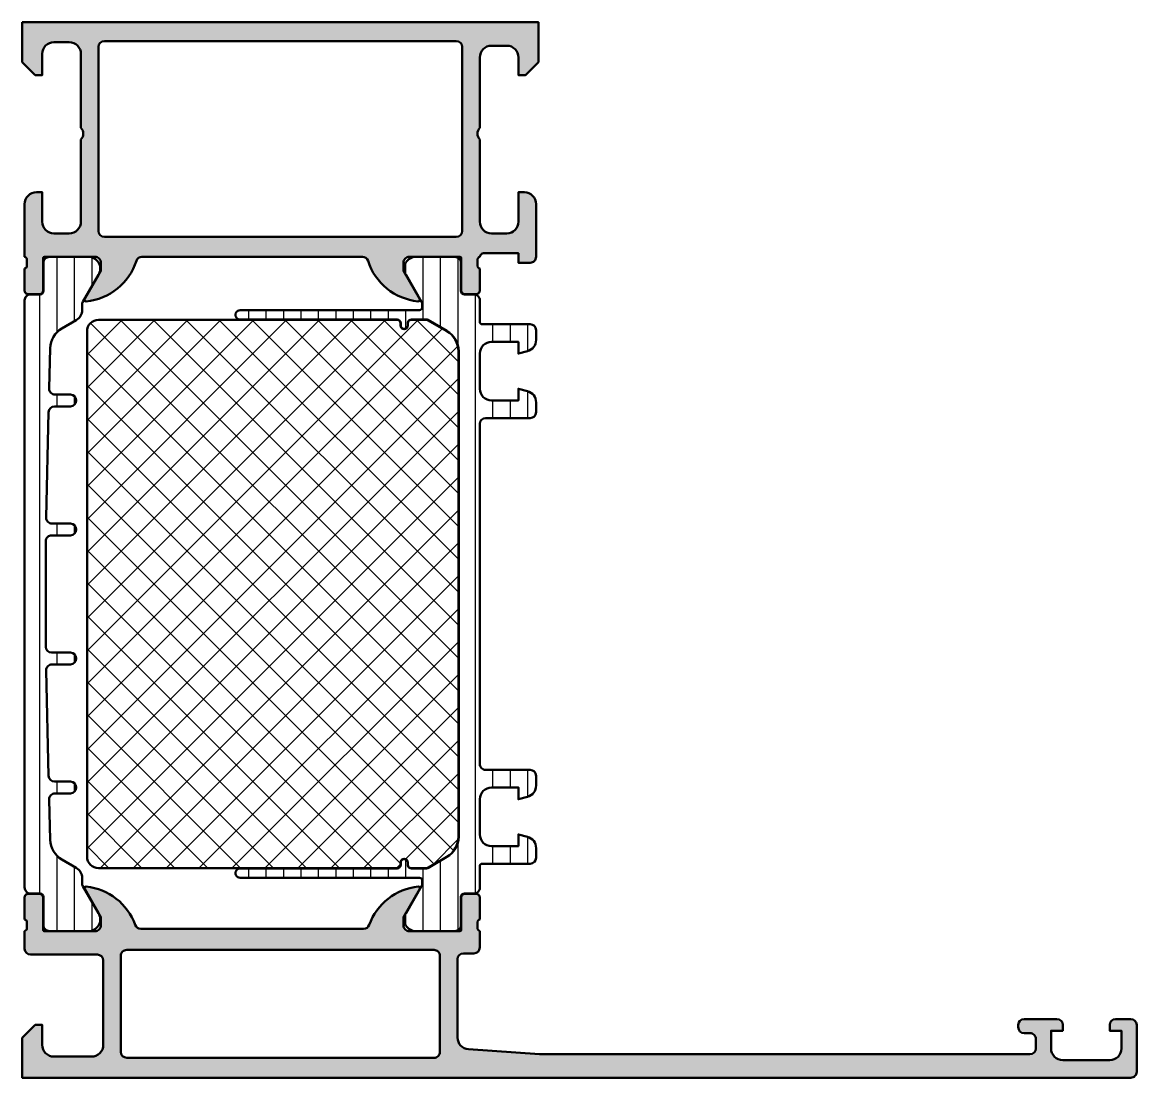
# Model space of a CAD drawing. Extents: x 0 to 95, y 0 to 90.
import ezdxf

# ---------------------------------------------------------------- set-up
doc = ezdxf.new("R2010")
doc.units = 0
for name, color, linetype, lineweight in [('0S-Alu contour', 7, 'Continuous', 50), ('0S-Alu hatch', 252, 'Continuous', 25), ('0S-Plastic contour', 254, 'Continuous', 50), ('0S-Plastic hatch', 253, 'Continuous', 25), ('0S-PT contour', 91, 'Continuous', 50), ('0S-PT hatch', 103, 'Continuous', 25)]:
    doc.layers.add(name, color=color, linetype=linetype, lineweight=lineweight)
pattern_1 = [(90, (0, 0), (-1.4859, 0), [])]

# ---------------------------------------------------------------- blocks, each defined once
blk = doc.blocks.new('462300__00CC2BA0_A1C3_4DC8_8F9C_E4773264333F_')
at = {"layer": '0S-Alu hatch'}
h = blk.add_hatch(color=256, dxfattribs=at)
edge = h.paths.add_edge_path()
edge.add_line((44.1, 2), (38.02875295001211, 2.433660503570567))
edge.add_ellipse((38.1, 3.431119203401297), major_axis=(-0.9999999999999943, 0), ratio=1, start_angle=0, end_angle=85.91438322002602, ccw=False)
edge.add_line((37.10000000000001, 3.431119203401291), (37.10000000000001, 10.1))
edge.add_ellipse((37.60000000000001, 10.1), major_axis=(-0.5, 0), ratio=1, start_angle=270.0000000000008, end_angle=360, ccw=False)
edge.add_line((37.6, 10.6), (38.5, 10.6))
edge.add_arc((38.5, 11.10000000000001), 0.5000000000000089, 270.0000000000008, 360)
edge.add_line((39, 11.10000000000001), (39, 12.49999999999996))
edge.add_ellipse((39.07883644654303, 12.76752059199306), major_axis=(-0.278895056327412, 0), ratio=1, start_angle=-1.1645893741024906, end_angle=73.58012358050797, ccw=False)
edge.add_line((38.79999900000001, 12.77318899999145), (38.799999, 13.22678299999148))
edge.add_ellipse((39.07886709564316, 13.23244365946854), major_axis=(-0.2789255417371433, 0), ratio=1, start_angle=-73.57540544464467, end_angle=1.1628700728853119, ccw=False)
edge.add_line((39, 13.49998699999147), (39.00000000000001, 15.37999799999996))
edge.add_arc((38.69999999999999, 15.37999799999996), 0.3000000000000185, 0, 90.00000000000136)
edge.add_line((38.69999999999998, 15.67999799999997), (37.72002568095721, 15.67999799999998))
edge.add_arc((37.72002568095721, 15.37999799999998), 0.2999999999999989, 90, 180)
edge.add_line((37.42002568095721, 15.37999799999998), (37.42002568095721, 12.61999999999998))
edge.add_ellipse((37.30002568095723, 12.61999999999999), major_axis=(-0.1199999999999832, 0), ratio=1, start_angle=90.00000000000341, end_angle=180, ccw=False)
edge.add_line((37.30002568095724, 12.50000000000001), (32.99999999999999, 12.49999999999999))
edge.add_ellipse((32.99999999999997, 12.99999999999996), major_axis=(-0.4999999999999698, 0), ratio=1, start_angle=0, end_angle=90.00000000000159, ccw=False)
edge.add_line((32.5, 12.99999999999994), (32.50000000000006, 13.70000000000004))
edge.add_line((32.50000000000006, 13.70000000000004), (33.88149545762223, 16.09282032302732))
edge.add_arc((33.76188021535142, 16.16188021535149), 0.1381197846484337, 330.0000000000261, 456.0127701438505)
edge.add_arc((34.27116275502875, 11.32674727786229), 4.999999999998563, 96.01277014383942, 160.0870903140121)
edge.add_ellipse((29.10000000000005, 13.20000000000115), major_axis=(-0.5000000000011297, 0), ratio=1, start_angle=89.99999999999102, end_angle=160.087090314004, ccw=False)
edge.add_line((29.09999999999996, 12.70000000000002), (10.10000000000017, 12.70000000000003))
edge.add_ellipse((10.1000000000004, 13.20000000000049), major_axis=(-0.500000000000453, 0), ratio=1, start_angle=19.91290968596371, end_angle=89.99999999997328, ccw=False)
edge.add_arc((4.928837244971571, 11.32674727786146), 4.999999999999424, 19.91290968599249, 83.98722985616364)
edge.add_arc((5.438119784648682, 16.16188021535139), 0.1381197846485769, 83.98722985613733, 209.9999999999617)
edge.add_line((5.318504542377732, 16.09282032302718), (6.700000000000025, 13.70000000000005))
edge.add_line((6.700000000000025, 13.70000000000005), (6.70000000000008, 12.99999999999994))
edge.add_ellipse((6.200000000000107, 12.99999999999996), major_axis=(-0.4999999999999725, 0), ratio=1, start_angle=89.99999999999773, end_angle=180, ccw=False)
edge.add_line((6.200000000000087, 12.49999999999999), (1.899974319042766, 12.5))
edge.add_ellipse((1.899974319042766, 12.61999999999998), major_axis=(-0.1199999999999797, 0), ratio=1, start_angle=0, end_angle=90.00000000000023, ccw=False)
edge.add_line((1.779974319042787, 12.61999999999998), (1.779974319042786, 15.37999799999998))
edge.add_arc((1.479974319042787, 15.37999799999998), 0.2999999999999985, 0, 90.00000000000026)
edge.add_line((1.479974319042786, 15.67999799999998), (0.5000000000000043, 15.67999799999998))
edge.add_arc((0.5000000000000026, 15.37999799999998), 0.3000000000000025, 89.99999999999967, 180)
edge.add_line((0.2, 15.37999799999998), (0.1999999999999993, 13.49998699999147))
edge.add_ellipse((0.121132904356827, 13.23244365946852), major_axis=(-0.2789255417371538, 0), ratio=1, start_angle=178.8371299271133, end_angle=253.57540544464462, ccw=False)
edge.add_line((0.4000009999999994, 13.22678299999146), (0.4000009999999996, 12.77318899999146))
edge.add_ellipse((0.1211635534569126, 12.76752059199309), major_axis=(-0.278895056327474, 0), ratio=1, start_angle=106.419876419492, end_angle=181.1645893740976, ccw=False)
edge.add_line((0.199999999999966, 12.49999999999994), (0.200000000000017, 11))
edge.add_arc((0.700000000000016, 11), 0.4999999999999991, 180, 270)
edge.add_line((0.7000000000000158, 10.5), (6.400000000000002, 10.5))
edge.add_ellipse((6.400000000000001, 10), major_axis=(-0.5, 0), ratio=1, start_angle=180, end_angle=269.9999999999999, ccw=False)
edge.add_line((6.900000000000002, 9.999999999999996), (6.899999999999971, 2.800000000000011))
edge.add_ellipse((5.899999999999971, 2.800000000000013), major_axis=(-1, 0), ratio=1, start_angle=90, end_angle=180, ccw=False)
edge.add_line((5.899999999999971, 1.800000000000011), (2.699999999999988, 1.800000000000011))
edge.add_ellipse((2.699999999999989, 2.800000000000011), major_axis=(-0.9999999999999998, 0), ratio=1, start_angle=0, end_angle=89.99999999999989, ccw=False)
edge.add_line((1.699999999999988, 2.800000000000011), (1.699999999999988, 4.5))
edge.add_line((1.699999999999988, 4.5), (1.099999999999995, 4.5))
edge.add_line((1.099999999999995, 4.5), (0, 3.400000000000005))
edge.add_line((0, 3.400000000000005), (0, 0))
edge.add_line((0, 0), (94.50000000000001, 0))
edge.add_arc((94.50000000000001, 0.4999999999999823), 0.4999999999999823, 269.9999999999984, 360)
edge.add_line((95, 0.4999999999999857), (94.99999999999999, 4.499999999999998))
edge.add_arc((94.49999999999999, 4.500000000000002), 0.5, 0, 90)
edge.add_line((94.49999999999999, 5.000000000000002), (93.19999999999997, 4.999999999999999))
edge.add_arc((93.19999999999997, 4.500000000000023), 0.4999999999999761, 90.0000000000016, 180)
edge.add_line((92.70000000000002, 4.500000000000007), (92.69999999999999, 3.999999999999999))
edge.add_line((92.69999999999999, 3.999999999999999), (93.69999999999997, 3.999999999999998))
edge.add_line((93.69999999999997, 3.999999999999998), (93.7, 2.499999999999973))
edge.add_ellipse((92.70000000000002, 2.499999999999999), major_axis=(-1, 0), ratio=1, start_angle=89.9999999999975, end_angle=180, ccw=False)
edge.add_line((92.69999999999996, 1.500000000000004), (88.69999999999999, 1.499999999999999))
edge.add_ellipse((88.7, 2.500000000000011), major_axis=(-1.000000000000012, 0), ratio=1, start_angle=0, end_angle=89.9999999999992, ccw=False)
edge.add_line((87.69999999999999, 2.500000000000002), (87.69999999999997, 3.999999999999999))
edge.add_line((87.69999999999997, 3.999999999999999), (88.69999999999999, 3.999999999999999))
edge.add_line((88.69999999999999, 3.999999999999999), (88.69999999999999, 4.500000000000006))
edge.add_arc((88.2, 4.500000000000011), 0.4999999999999858, 0, 89.99999999999837)
edge.add_line((88.20000000000002, 4.999999999999997), (85.39999999999999, 5))
edge.add_arc((85.40000000000002, 4.499999999999998), 0.5000000000000018, 90.00000000000325, 180)
edge.add_line((84.9, 4.499999999999987), (84.9, 4.30000000000001))
edge.add_arc((85.39999999999999, 4.300000000000003), 0.5, 180, 269.9999999999984)
edge.add_line((85.39999999999996, 3.800000000000003), (85.89999999999999, 3.799999999999998))
edge.add_ellipse((85.9, 3.299999999999978), major_axis=(-0.5000000000000205, 0), ratio=1, start_angle=180, end_angle=270.00000000000165, ccw=False)
edge.add_line((86.40000000000002, 3.299999999999986), (86.39999999999998, 2.499999999999996))
edge.add_ellipse((85.89999999999999, 2.49999999999999), major_axis=(-0.5, 0), ratio=1, start_angle=90, end_angle=180, ccw=False)
edge.add_line((85.89999999999999, 1.999999999999993), (44.1, 2))
edge = h.paths.add_edge_path()
edge.add_line((8.90000000000001, 10.9), (35.10000000000001, 10.89999999999995))
edge.add_ellipse((35.10000000000003, 10.39999999999997), major_axis=(-0.4999999999999787, 0), ratio=1, start_angle=180, end_angle=270.00000000000244, ccw=False)
edge.add_line((35.60000000000001, 10.4), (35.60000000000002, 2.200000000000006))
edge.add_ellipse((35.10000000000001, 2.200000000000006), major_axis=(-0.5000000000000067, 0), ratio=1, start_angle=89.9999999999992, end_angle=180, ccw=False)
edge.add_line((35.1, 1.699999999999999), (8.900000000000006, 1.699999999999998))
edge.add_ellipse((8.900000000000006, 2.199999999999998), major_axis=(-0.5, 0), ratio=1, start_angle=0, end_angle=89.99999999999977, ccw=False)
edge.add_line((8.400000000000006, 2.199999999999999), (8.400000000000002, 10.4))
edge.add_ellipse((8.900000000000006, 10.4), major_axis=(-0.5000000000000036, 0), ratio=1, start_angle=269.9999999999996, end_angle=360, ccw=False)
at = {"layer": '0S-Alu contour', "color": 7}
for points in [[(0.2, 15.37999799999998), (0.1999999999999993, 13.49998699999147)], [(1.479974319042786, 15.67999799999998), (0.5000000000000043, 15.67999799999998)], [(1.779974319042787, 12.61999999999998), (1.779974319042786, 15.37999799999998)], [(5.318504542377732, 16.09282032302718), (6.700000000000025, 13.70000000000005), (6.70000000000008, 12.99999999999994)], [(32.5, 12.99999999999994), (32.50000000000006, 13.70000000000004), (33.88149545762223, 16.09282032302732)], [(37.42002568095721, 15.37999799999998), (37.42002568095721, 12.61999999999998)], [(38.69999999999998, 15.67999799999997), (37.72002568095721, 15.67999799999998)], [(39, 13.49998699999147), (39.00000000000001, 15.37999799999996)], [(0.199999999999966, 12.49999999999994), (0.200000000000017, 11)], [(0.4000009999999994, 13.22678299999146), (0.4000009999999996, 12.77318899999146)], [(6.200000000000087, 12.49999999999999), (1.899974319042766, 12.5)], [(29.09999999999996, 12.70000000000002), (10.10000000000017, 12.70000000000003)], [(37.30002568095724, 12.50000000000001), (32.99999999999999, 12.49999999999999)], [(38.79999900000001, 12.77318899999145), (38.799999, 13.22678299999148)], [(39, 11.10000000000001), (39, 12.49999999999996)], [(0.7000000000000158, 10.5), (6.400000000000002, 10.5)], [(8.90000000000001, 10.9), (35.10000000000001, 10.89999999999995)], [(37.6, 10.6), (38.5, 10.6)], [(6.900000000000002, 9.999999999999996), (6.899999999999971, 2.800000000000011)], [(8.400000000000006, 2.199999999999999), (8.400000000000002, 10.4)], [(35.60000000000001, 10.4), (35.60000000000002, 2.200000000000005)], [(37.10000000000001, 3.431119203401291), (37.10000000000001, 10.1)], [(88.20000000000002, 4.999999999999997), (85.39999999999999, 5)], [(94.49999999999999, 5.000000000000002), (93.19999999999997, 4.999999999999999)], [(1.699999999999988, 2.800000000000011), (1.699999999999988, 4.5), (1.099999999999995, 4.5), (0, 3.400000000000005), (0, 0), (94.50000000000001, 0)], [(84.9, 4.499999999999987), (84.9, 4.30000000000001)], [(87.69999999999999, 2.500000000000002), (87.69999999999997, 3.999999999999999), (88.69999999999999, 3.999999999999999), (88.69999999999999, 4.500000000000006)], [(92.70000000000002, 4.500000000000007), (92.69999999999999, 3.999999999999999), (93.69999999999997, 3.999999999999998), (93.7, 2.499999999999973)], [(95, 0.4999999999999857), (94.99999999999999, 4.499999999999998)], [(85.39999999999996, 3.800000000000003), (85.89999999999999, 3.799999999999998)], [(86.40000000000002, 3.299999999999986), (86.39999999999998, 2.499999999999996)], [(44.1, 2), (38.02875295001211, 2.433660503570567)], [(85.89999999999999, 1.999999999999993), (44.1, 2)], [(5.899999999999971, 1.800000000000011), (2.699999999999988, 1.800000000000011)], [(35.1, 1.699999999999999), (8.900000000000002, 1.699999999999998)], [(92.69999999999996, 1.500000000000004), (88.69999999999999, 1.499999999999999)]]:
    blk.add_lwpolyline(points, dxfattribs=at)
for centre, radius, start, end in [((5.438119784648682, 16.16188021535139), 0.1381197846485769, 83.98722985613733, 209.9999999999617), ((4.928837244971571, 11.32674727786146), 4.999999999999424, 19.91290968599249, 83.98722985616364), ((34.27116275502875, 11.32674727786229), 4.999999999998563, 96.01277014383942, 160.0870903140121), ((33.76188021535142, 16.16188021535149), 0.1381197846484337, 330.0000000000261, 96.01277014385055), ((0.5000000000000026, 15.37999799999998), 0.3000000000000025, 89.99999999999967, 180), ((1.479974319042787, 15.37999799999998), 0.2999999999999985, 0, 90.00000000000026), ((37.72002568095721, 15.37999799999998), 0.2999999999999989, 90, 180), ((38.69999999999999, 15.37999799999996), 0.3000000000000185, 0, 90.00000000000136), ((0.700000000000016, 11), 0.4999999999999991, 180, 270), ((38.5, 11.10000000000001), 0.5000000000000089, 270.0000000000008, 0), ((85.40000000000002, 4.499999999999998), 0.5000000000000018, 90.00000000000325, 180), ((88.2, 4.500000000000011), 0.4999999999999858, 0, 89.99999999999837), ((93.19999999999997, 4.500000000000023), 0.4999999999999761, 90.0000000000016, 180), ((94.49999999999999, 4.500000000000002), 0.5, 0, 90), ((85.39999999999999, 4.300000000000003), 0.5, 180, 269.9999999999984), ((94.50000000000001, 0.4999999999999823), 0.4999999999999823, 269.9999999999984, 0)]:
    blk.add_arc(centre, radius, start, end, dxfattribs=at)
at = {"layer": '0S-Alu contour', "color": 7, "extrusion": (0, 0, -1)}
for centre, radius, start, end in [((-0.121132904356827, 13.23244365946852), 0.2789255417371538, 106.4245945553554, 181.1628700728868), ((-39.07886709564316, 13.23244365946854), 0.2789255417371433, 358.8371299271147, 73.57540544464473), ((-0.1211635534569126, 12.76752059199309), 0.278895056327474, 178.8354106259024, 253.580123580508), ((-1.899974319042766, 12.61999999999998), 0.1199999999999797, 269.9999999999998, 0), ((-6.200000000000107, 12.99999999999996), 0.4999999999999725, 180, 270.0000000000023), ((-10.1000000000004, 13.20000000000049), 0.500000000000453, 270.0000000000267, 340.0870903140363), ((-29.10000000000005, 13.20000000000115), 0.5000000000011297, 199.9129096859961, 270.000000000009), ((-32.99999999999997, 12.99999999999996), 0.4999999999999698, 269.9999999999984, 0), ((-37.30002568095723, 12.61999999999999), 0.1199999999999832, 180, 269.9999999999966), ((-39.07883644654303, 12.76752059199306), 0.278895056327412, 286.419876419492, 1.164589374102557), ((-6.400000000000001, 10), 0.5, 90.0000000000001, 180), ((-8.900000000000006, 10.4), 0.5000000000000036, 0, 90.0000000000004), ((-35.10000000000003, 10.39999999999997), 0.4999999999999787, 89.99999999999756, 180), ((-37.60000000000001, 10.1), 0.5, 0, 89.9999999999992), ((-38.1, 3.431119203401297), 0.9999999999999943, 274.0856167799741, 0), ((-85.9, 3.299999999999978), 0.5000000000000205, 89.99999999999837, 180), ((-2.699999999999989, 2.800000000000011), 0.9999999999999998, 270.0000000000001, 0), ((-5.899999999999971, 2.800000000000013), 1, 180, 270.0000000000001), ((-8.900000000000006, 2.199999999999998), 0.5, 270.0000000000002, 0), ((-35.10000000000001, 2.200000000000006), 0.5000000000000067, 180, 270.0000000000008), ((-85.89999999999999, 2.49999999999999), 0.5, 180, 270), ((-88.7, 2.500000000000011), 1.000000000000012, 270.0000000000008, 0), ((-92.70000000000002, 2.499999999999999), 1, 180, 270.0000000000025)]:
    blk.add_arc(centre, radius, start, end, dxfattribs=at)
blk = doc.blocks.new('442230__EC9030C7_51B5_46E2_96AD_E77036AB0F9C_')
at = {"layer": '0S-PT hatch'}
h = blk.add_hatch(dxfattribs=at)
h.set_pattern_fill('ANSI37', color=256, scale=0.625, angle=90, style=0)
h.set_pattern_definition([(135, (0, 0), (-1.403165018917055, -1.403165018917055), []), (225, (0, 0), (1.403165018917055, -1.403165018917055), [])])
edge = h.paths.add_edge_path()
edge.add_line((31.95540162866527, 64.63020331969516), (6.50000000001706, 64.63020331974226))
edge.add_arc((6.499999999999916, 63.65020331974228), 0.9799999999999754, 89.99999999899781, 180)
edge.add_line((5.51999999999994, 63.6502033197423), (5.519999999999942, 18.84979668030417))
edge.add_arc((6.499999999999943, 18.84979668030417), 0.9799999999999968, 180, 270)
edge.add_line((6.499999999999943, 17.86979668030417), (31.95634587524408, 17.86979668030417))
edge.add_arc((31.95634587524406, 18.14979668030418), 0.2800000000000118, 270.0000000000021, 360)
edge.add_line((32.23634587524408, 18.14979668030418), (32.23634587524408, 18.35036747559042))
edge.add_ellipse((32.55577507995784, 18.35036747559042), major_axis=(-0.3194292047137636, 0), ratio=1, start_angle=180, end_angle=360, ccw=False)
edge.add_line((32.87520428467161, 18.35036747559042), (32.87520428467161, 18.14979668030418))
edge.add_arc((33.15520428467161, 18.14979668030419), 0.2800000000000011, 180, 266.4872129359699)
edge.add_line((33.13804832120004, 17.87032275859169), (34.46501280946041, 17.8703227585917))
edge.add_arc((34.46501280946041, 18.05032275859169), 0.1799999999999926, 270, 300.0000000000001)
edge.add_line((34.5550128094604, 17.8944381859105), (36.18999999999994, 18.83839848049007))
edge.add_arc((35.19999999999996, 20.55312877998324), 1.979999999999983, 299.9999999999999, 360)
edge.add_line((37.17999999999994, 20.55312877998325), (37.17999999999993, 61.94646458067229))
edge.add_arc((35.19999999999992, 61.94646458067229), 1.980000000000003, 0, 59.99999999999952)
edge.add_line((36.18999999999994, 63.66119488016547), (34.55501280946038, 64.60515517474504))
edge.add_arc((34.46501280946039, 64.4492706020639), 0.179999999999936, 59.99999999999221, 89.99999999999095)
edge.add_line((34.46501280946042, 64.62927060206384), (33.13858592838786, 64.62927060206384))
edge.add_arc((33.15574189185941, 64.34979668035135), 0.279999999999997, 93.51278706402572, 180)
edge.add_line((32.87574189185941, 64.34979668035135), (32.87574189185941, 64.1492258850651))
edge.add_ellipse((32.55577507995784, 64.1492258850651), major_axis=(-0.3199668119015655, 0), ratio=1, start_angle=0, end_angle=180, ccw=False)
edge.add_line((32.23580826805628, 64.1492258850651), (32.23580826805628, 64.34979668030417))
edge.add_arc((31.95540162866528, 64.34979668030417), 0.2804066393909892, 0, 90.00000000000291)
at = {"layer": '0S-PT contour', "color": 7}
for points in [[(31.95540162866527, 64.63020331969516), (6.500000000017058, 64.63020331974226)], [(34.46501280946042, 64.62927060206384), (33.13858592838786, 64.62927060206384)], [(36.18999999999994, 63.66119488016547), (34.55501280946038, 64.60515517474504)], [(5.51999999999994, 63.6502033197423), (5.519999999999942, 18.84979668030417)], [(32.23580826805628, 64.1492258850651), (32.23580826805628, 64.34979668030417)], [(32.87574189185941, 64.34979668035135), (32.87574189185941, 64.1492258850651)], [(37.17999999999994, 20.55312877998325), (37.17999999999993, 61.94646458067229)], [(32.23634587524408, 18.14979668030418), (32.23634587524408, 18.35036747559042)], [(32.87520428467161, 18.35036747559042), (32.87520428467161, 18.14979668030418)], [(34.5550128094604, 17.8944381859105), (36.18999999999994, 18.83839848049007)], [(6.499999999999943, 17.86979668030417), (31.95634587524408, 17.86979668030417)], [(33.13804832120004, 17.87032275859169), (34.46501280946041, 17.8703227585917)]]:
    blk.add_lwpolyline(points, dxfattribs=at)
for centre, radius, start, end in [((6.499999999999916, 63.65020331974228), 0.9799999999999754, 89.99999999899781, 180), ((31.95540162866528, 64.34979668030417), 0.2804066393909892, 0, 90.00000000000291), ((33.15574189185941, 64.34979668035135), 0.279999999999997, 93.51278706402572, 180), ((34.46501280946039, 64.4492706020639), 0.179999999999936, 59.99999999999221, 89.99999999999095), ((35.19999999999992, 61.94646458067229), 1.980000000000003, 0, 59.99999999999952), ((35.19999999999996, 20.55312877998324), 1.979999999999983, 299.9999999999999, 0), ((6.499999999999943, 18.84979668030417), 0.9799999999999968, 180, 270), ((31.95634587524406, 18.14979668030418), 0.2800000000000118, 270.0000000000021, 0), ((33.15520428467161, 18.14979668030419), 0.2800000000000011, 180, 266.4872129359699), ((34.46501280946041, 18.05032275859169), 0.1799999999999926, 270, 300.0000000000001)]:
    blk.add_arc(centre, radius, start, end, dxfattribs=at)
at = {"layer": '0S-PT contour', "color": 7, "extrusion": (0, 0, -1)}
for centre, radius, start, end in [((-32.55577507995784, 64.1492258850651), 0.3199668119015655, 180, 0), ((-32.55577507995784, 18.35036747559042), 0.3194292047137637, 0, 180)]:
    blk.add_arc(centre, radius, start, end, dxfattribs=at)
blk = doc.blocks.new('284519__4C71DACE_F163_47FB_88A3_F243F67EF7C6___3461B9B4_C3A6_4A5C_9F57_6E269A03FB3B_')
at = {"layer": '0S-Plastic hatch'}
h = blk.add_hatch(dxfattribs=at)
h.set_pattern_fill('ANSI31', color=256, scale=0.4680000000000001, angle=45, style=0)
h.set_pattern_definition(pattern_1)
edge = h.paths.add_edge_path()
edge.add_line((43.79999999999994, 62.9192507766725), (43.79999999999994, 63.75000000004689))
edge.add_arc((43.29999999999994, 63.7500000000469), 0.4999999999999929, 0, 89.9999999999992)
edge.add_line((43.29999999999995, 64.2500000000469), (39.19999999999996, 64.25000000004684))
edge.add_ellipse((39.19999999999996, 64.45000000004686), major_axis=(-0.200000000000017, 0), ratio=1, start_angle=0, end_angle=90.00000000000199, ccw=False)
edge.add_line((38.99999999999995, 64.45000000004688), (38.99999999999995, 66.29000567895633))
edge.add_arc((38.50000267890225, 66.29000567895633), 0.4999973210976947, 0, 90.00030698202455)
edge.add_line((38.49999999999307, 66.79000300004685), (37.68966866665971, 66.79000300004684))
edge.add_ellipse((37.68966866665971, 67.09000300004683), major_axis=(-0.2999999999999971, 0), ratio=1, start_angle=0, end_angle=90, ccw=False)
edge.add_line((37.38966866665971, 67.09000300004685), (37.39000061705673, 69.49000138298312))
edge.add_arc((36.89000463961811, 69.4900040226082), 0.4999959774455975, 359.9996975182267, 450.0003024811858)
edge.add_line((36.89000199999304, 69.99000000004683), (33.41346050189355, 69.99000000004682))
edge.add_arc((33.5557711508849, 69.00018192532399), 0.9999960709244591, 98.18160805189956, 212.7270160998398)
edge.add_line((32.71451850189356, 68.45954700004685), (34.03303535120471, 66.17580851337456))
edge.add_ellipse((33.60002263447429, 65.92580853907498), major_axis=(-0.5000000000000551, 0), ratio=1, start_angle=179.994256176766, end_angle=209.9999965993447, ccw=False)
edge.add_line((34.10002263196189, 65.92575841476119), (34.09999999999053, 65.70000000006439))
edge.add_ellipse((33.84999999997305, 65.70000000006435), major_axis=(-0.2500000000174865, 0), ratio=1, start_angle=90.00000000000159, end_angle=180, ccw=False)
edge.add_line((33.84999999997305, 65.45000000004687), (18.57101353298091, 65.45000000004619))
edge.add_arc((18.57101353298093, 65.05074092692976), 0.3992590731164398, 90.00000000000306, 270.0000000000031)
edge.add_line((18.57101353298095, 64.65148185381332), (31.9548640214775, 64.65148185381332))
edge.add_ellipse((31.95486402147754, 64.35000000004678), major_axis=(-0.3014818537665462, 0), ratio=1, start_angle=180, end_angle=270.00000000000676, ccw=False)
edge.add_line((32.25634587524408, 64.35000000004683), (32.25634587524407, 64.14942920476062))
edge.add_arc((32.55577507995784, 64.14942920476064), 0.2994292047137605, 180, 360)
edge.add_line((32.8552042846716, 64.14942920476065), (32.8552042846716, 64.35000000004689))
edge.add_ellipse((33.15520428467187, 64.35000000004688), major_axis=(-0.3000000000002672, 0), ratio=1, start_angle=266.6063607271258, end_angle=360, ccw=False)
edge.add_line((33.17296295056774, 64.6494739217592), (34.46501280946045, 64.64947392175938))
edge.add_ellipse((34.46501280946046, 64.44947392175925), major_axis=(-0.2000000000001307, 0), ratio=1, start_angle=240.0000000000401, end_angle=270.00000000000205, ccw=False)
edge.add_line((34.5650128094604, 64.62267900251632), (36.19999999999996, 63.6787187079366))
edge.add_ellipse((35.20000000000005, 61.9466679003678), major_axis=(-1.999999999999877, 0), ratio=1, start_angle=180, end_angle=240.00000000000108, ccw=False)
edge.add_line((37.19999999999993, 61.94666790036782), (37.19999999999995, 20.55333209967871))
edge.add_ellipse((35.19999999999995, 20.55333209967875), major_axis=(-2, 0), ratio=1, start_angle=119.9999999999996, end_angle=180, ccw=False)
edge.add_line((36.19999999999993, 18.82128129210986), (34.56501280946044, 17.87732099753035))
edge.add_ellipse((34.46501280946022, 18.05052607828718), major_axis=(-0.2000000000000511, 0), ratio=1, start_angle=90.00000000007333, end_angle=120.0000000000625, ccw=False)
edge.add_line((34.46501280946048, 17.85052607828712), (33.17296295056558, 17.85052607828752))
edge.add_ellipse((33.15520428467153, 18.14999999999962), major_axis=(-0.2999999999999285, 0), ratio=1, start_angle=0, end_angle=93.3936392725314, ccw=False)
edge.add_line((32.8552042846716, 18.14999999999961), (32.8552042846716, 18.35057079528588))
edge.add_arc((32.55577507995784, 18.35057079528588), 0.2994292047137605, 0, 180)
edge.add_line((32.25634587524408, 18.35057079528588), (32.25634587524408, 18.14999999999961))
edge.add_ellipse((31.95486402147755, 18.14999999999971), major_axis=(-0.301481853766532, 0), ratio=1, start_angle=89.99999999999, end_angle=180, ccw=False)
edge.add_line((31.9548640214775, 17.84851814623318), (18.57101353298093, 17.84851814623318))
edge.add_arc((18.57101353298094, 17.4492590731167), 0.3992590731164753, 90.00000000000048, 270.0000000000005)
edge.add_line((18.57101353298094, 17.05000000000023), (33.84999999997308, 17.04999999999965))
edge.add_ellipse((33.84999999997306, 16.79999999998218), major_axis=(-0.2500000000174722, 0), ratio=1, start_angle=180, end_angle=269.9999999999951, ccw=False)
edge.add_line((34.09999999999053, 16.79999999998208), (34.10002263196189, 16.57424158528529))
edge.add_ellipse((33.60002365369297, 16.57419118792746), major_axis=(-0.4999989808088187, 0), ratio=1, start_angle=150.0000347009651, end_angle=180.0057751236176, ccw=False)
edge.add_line((34.03303562435088, 16.32419195977502), (32.71451850189357, 14.04045299999964))
edge.add_arc((33.55577115088491, 13.49981807472249), 0.9999960709244718, 147.2729839001593, 261.8183919481001)
edge.add_line((33.41346050189355, 12.50999999999965), (36.89000199999305, 12.50999999999965))
edge.add_arc((36.89000463961811, 13.00999597743827), 0.4999959774455904, 269.9996975188158, 360.0003024817733)
edge.add_line((37.39000061705673, 13.00999861706336), (37.38966866665971, 15.40999699999963))
edge.add_ellipse((37.68966866665971, 15.40999699999964), major_axis=(-0.3000000000000043, 0), ratio=1, start_angle=269.99999999999864, end_angle=360, ccw=False)
edge.add_line((37.68966866665972, 15.70999699999964), (38.49999999999307, 15.70999699999964))
edge.add_arc((38.50000267890226, 16.20999432109015), 0.4999973210976877, 269.9996930179747, 360)
edge.add_line((38.99999999999995, 16.20999432109015), (38.99999999999995, 18.04999999999959))
edge.add_ellipse((39.19999999999997, 18.04999999999964), major_axis=(-0.2000000000000242, 0), ratio=1, start_angle=270.0000000000122, end_angle=360, ccw=False)
edge.add_line((39.19999999999993, 18.24999999999966), (43.29999999999995, 18.24999999999961))
edge.add_arc((43.29999999999994, 18.7499999999996), 0.4999999999999929, 270.0000000000008, 360)
edge.add_line((43.79999999999994, 18.74999999999961), (43.79999999999994, 19.58074922337397))
edge.add_arc((42.79999999999994, 19.58074922337399), 0.9999999999999928, 0, 74.99999999999913)
edge.add_line((43.05881904510248, 20.54667504966305), (42.29999999999994, 20.74999999999966))
edge.add_line((42.29999999999994, 20.74999999999966), (42.29999999999994, 19.74999999999966))
edge.add_line((42.29999999999994, 19.74999999999966), (39.99999999999995, 19.74999999999966))
edge.add_ellipse((39.99999999999995, 20.74999999999967), major_axis=(-1.000000000000003, 0), ratio=1, start_angle=0, end_angle=89.9999999999996, ccw=False)
edge.add_line((38.99999999999995, 20.74999999999967), (38.99999999999995, 23.74999999999973))
edge.add_ellipse((39.99999999999989, 23.74999999999967), major_axis=(-0.999999999999943, 0), ratio=1, start_angle=269.99999999999756, end_angle=360, ccw=False)
edge.add_line((39.99999999999993, 24.74999999999961), (42.29999999999994, 24.74999999999964))
edge.add_line((42.29999999999994, 24.74999999999964), (42.29999999999994, 23.74999999999973))
edge.add_line((42.29999999999994, 23.74999999999973), (43.05881904510239, 23.95332495033621))
edge.add_arc((42.79999999999985, 24.91925077662537), 1.000000000000101, 285.0000000000001, 360)
edge.add_line((43.79999999999994, 24.91925077662536), (43.79999999999994, 25.74999999999969))
edge.add_arc((43.29999999999997, 25.7499999999997), 0.4999999999999645, 0, 89.99999999999756)
edge.add_line((43.3, 26.24999999999966), (39.49999999999994, 26.24999999999967))
edge.add_ellipse((39.49999999999992, 26.74999999999965), major_axis=(-0.4999999999999787, 0), ratio=1, start_angle=0, end_angle=90.00000000000239, ccw=False)
edge.add_line((38.99999999999995, 26.74999999999964), (38.99999999999995, 55.75000000004681))
edge.add_ellipse((39.49999999999994, 55.75000000004684), major_axis=(-0.4999999999999929, 0), ratio=1, start_angle=270.0000000000008, end_angle=360, ccw=False)
edge.add_line((39.49999999999993, 56.25000000004683), (43.30000000000002, 56.25000000004684))
edge.add_arc((43.29999999999997, 56.75000000004679), 0.4999999999999645, 270.0000000000057, 360)
edge.add_line((43.79999999999994, 56.75000000004684), (43.79999999999994, 57.58074922342125))
edge.add_arc((42.79999999999997, 57.58074922342125), 0.9999999999999644, 0, 75.00000000000038)
edge.add_line((43.05881904510248, 58.54667504971029), (42.29999999999994, 58.75000000004684))
edge.add_line((42.29999999999994, 58.75000000004684), (42.29999999999994, 57.75000000004683))
edge.add_line((42.29999999999994, 57.75000000004683), (39.99999999999996, 57.75000000004685))
edge.add_ellipse((39.99999999999993, 58.75000000004685), major_axis=(-0.9999999999999928, 0), ratio=1, start_angle=0, end_angle=90.00000000000199, ccw=False)
edge.add_line((38.99999999999994, 58.75000000004682), (38.99999999999995, 61.75000000004687))
edge.add_ellipse((39.99999999999995, 61.75000000004684), major_axis=(-1.000000000000007, 0), ratio=1, start_angle=269.99999999999875, end_angle=360, ccw=False)
edge.add_line((39.99999999999997, 62.75000000004684), (42.29999999999994, 62.75000000004678))
edge.add_line((42.29999999999994, 62.75000000004678), (42.29999999999994, 61.75000000004688))
edge.add_line((42.29999999999994, 61.75000000004688), (43.0588190451025, 61.95332495038353))
edge.add_arc((42.80000000000003, 62.91925077667253), 0.999999999999911, 284.9999999999988, 360)
at = {"layer": '0S-Plastic contour', "color": 7}
for points in [[(36.89000199999304, 69.99000000004683), (33.41346050189355, 69.99000000004682)], [(37.38966866665971, 67.09000300004685), (37.39000061705673, 69.49000138298312)], [(32.71451850189356, 68.45954700004685), (34.03303535120471, 66.17580851337456)], [(38.49999999999307, 66.79000300004685), (37.68966866665971, 66.79000300004684)], [(34.10002263196189, 65.92575841476119), (34.09999999999053, 65.70000000006439)], [(38.99999999999995, 64.45000000004688), (38.99999999999995, 66.29000567895633)], [(33.84999999997305, 65.45000000004687), (18.57101353298091, 65.45000000004619)], [(18.57101353298095, 64.65148185381332), (31.9548640214775, 64.65148185381332)], [(33.17296295056774, 64.6494739217592), (34.46501280946045, 64.64947392175938)], [(34.5650128094604, 64.62267900251632), (36.19999999999996, 63.6787187079366)], [(32.25634587524408, 64.35000000004683), (32.25634587524407, 64.14942920476062)], [(32.8552042846716, 64.14942920476065), (32.8552042846716, 64.35000000004689)], [(43.29999999999995, 64.2500000000469), (39.19999999999996, 64.25000000004684)], [(43.79999999999994, 62.9192507766725), (43.79999999999994, 63.75000000004689)], [(39.99999999999997, 62.75000000004684), (42.29999999999994, 62.75000000004678), (42.29999999999994, 61.75000000004688), (43.0588190451025, 61.95332495038353)], [(37.19999999999993, 61.94666790036782), (37.19999999999995, 20.55333209967871)], [(38.99999999999994, 58.75000000004682), (38.99999999999995, 61.75000000004687)], [(43.05881904510248, 58.54667504971029), (42.29999999999994, 58.75000000004684), (42.29999999999994, 57.75000000004683), (39.99999999999996, 57.75000000004685)], [(43.79999999999994, 56.75000000004684), (43.79999999999994, 57.58074922342125)], [(39.49999999999993, 56.25000000004683), (43.30000000000002, 56.25000000004684)], [(38.99999999999995, 26.74999999999964), (38.99999999999995, 55.75000000004681)], [(43.3, 26.24999999999966), (39.49999999999994, 26.24999999999967)], [(43.79999999999994, 24.91925077662536), (43.79999999999994, 25.74999999999969)], [(39.99999999999993, 24.74999999999961), (42.29999999999994, 24.74999999999964), (42.29999999999994, 23.74999999999973), (43.05881904510239, 23.95332495033621)], [(38.99999999999995, 20.74999999999967), (38.99999999999995, 23.74999999999973)], [(43.05881904510248, 20.54667504966305), (42.29999999999994, 20.74999999999966), (42.29999999999994, 19.74999999999966), (39.99999999999995, 19.74999999999966)], [(43.79999999999994, 18.74999999999961), (43.79999999999994, 19.58074922337397)], [(32.25634587524408, 18.35057079528588), (32.25634587524408, 18.14999999999961)], [(32.8552042846716, 18.14999999999961), (32.8552042846716, 18.35057079528588)], [(36.19999999999993, 18.82128129210986), (34.56501280946044, 17.87732099753035)], [(39.19999999999993, 18.24999999999966), (43.29999999999995, 18.24999999999961)], [(31.9548640214775, 17.84851814623318), (18.57101353298093, 17.84851814623318)], [(34.46501280946048, 17.85052607828712), (33.17296295056558, 17.85052607828752)], [(38.99999999999995, 16.20999432109015), (38.99999999999995, 18.04999999999959)], [(18.57101353298094, 17.05000000000023), (33.84999999997308, 17.04999999999965)], [(34.03303562435088, 16.32419195977502), (32.71451850189357, 14.04045299999964)], [(34.09999999999053, 16.79999999998208), (34.10002263196189, 16.57424158528529)], [(37.39000061705673, 13.00999861706336), (37.38966866665971, 15.40999699999963)], [(37.68966866665972, 15.70999699999964), (38.49999999999307, 15.70999699999964)], [(33.41346050189355, 12.50999999999965), (36.89000199999305, 12.50999999999965)]]:
    blk.add_lwpolyline(points, dxfattribs=at)
for centre, radius, start, end in [((33.5557711508849, 69.00018192532399), 0.9999960709244591, 98.18160805189956, 212.7270160998398), ((36.89000463961811, 69.4900040226082), 0.4999959774455975, 359.9996975182267, 90.00030248118587), ((38.50000267890225, 66.29000567895633), 0.4999973210976947, 0, 90.00030698202455), ((18.57101353298093, 65.05074092692976), 0.3992590731164398, 90.00000000000306, 270.0000000000031), ((32.55577507995784, 64.14942920476064), 0.2994292047137605, 180, 0), ((43.29999999999994, 63.7500000000469), 0.4999999999999929, 0, 89.9999999999992), ((42.80000000000003, 62.91925077667253), 0.999999999999911, 284.9999999999988, 0), ((42.79999999999997, 57.58074922342125), 0.9999999999999644, 0, 75.00000000000038), ((43.29999999999997, 56.75000000004679), 0.4999999999999645, 270.0000000000057, 0), ((43.29999999999997, 25.7499999999997), 0.4999999999999645, 0, 89.99999999999756), ((42.79999999999985, 24.91925077662537), 1.000000000000101, 285.0000000000001, 0), ((42.79999999999994, 19.58074922337399), 0.9999999999999928, 0, 74.99999999999913), ((32.55577507995784, 18.35057079528588), 0.2994292047137605, 0, 180), ((43.29999999999994, 18.7499999999996), 0.4999999999999929, 270.0000000000008, 0), ((18.57101353298094, 17.4492590731167), 0.3992590731164753, 90.00000000000048, 270.0000000000005), ((38.50000267890226, 16.20999432109015), 0.4999973210976877, 269.9996930179747, 0), ((33.55577115088491, 13.49981807472249), 0.9999960709244718, 147.2729839001593, 261.8183919481001), ((36.89000463961811, 13.00999597743827), 0.4999959774455904, 269.9996975188158, 0.0003024817733149)]:
    blk.add_arc(centre, radius, start, end, dxfattribs=at)
at = {"layer": '0S-Plastic contour', "color": 7, "extrusion": (0, 0, -1)}
for centre, radius, start, end in [((-37.68966866665971, 67.09000300004683), 0.2999999999999971, 270, 0), ((-33.84999999997305, 65.70000000006435), 0.2500000000174865, 180, 269.9999999999984), ((-33.60002263447429, 65.92580853907498), 0.5000000000000551, 150.0000034006553, 180.0057438232341), ((-31.95486402147754, 64.35000000004678), 0.3014818537665462, 89.99999999999324, 180), ((-33.15520428467187, 64.35000000004688), 0.3000000000002672, 0, 93.39363927287422), ((-34.46501280946046, 64.44947392175925), 0.2000000000001307, 89.99999999999797, 119.9999999999599), ((-35.20000000000005, 61.9466679003678), 1.999999999999877, 119.9999999999989, 180), ((-39.19999999999996, 64.45000000004686), 0.200000000000017, 269.999999999998, 0), ((-39.99999999999995, 61.75000000004684), 1.000000000000007, 0, 90.00000000000122), ((-39.99999999999993, 58.75000000004685), 0.9999999999999928, 269.999999999998, 0), ((-39.49999999999994, 55.75000000004684), 0.4999999999999929, 0, 89.9999999999992), ((-39.49999999999992, 26.74999999999965), 0.4999999999999787, 269.9999999999976, 0), ((-39.99999999999989, 23.74999999999967), 0.999999999999943, 0, 90.00000000000244), ((-35.19999999999995, 20.55333209967875), 2, 180, 240.0000000000004), ((-39.99999999999995, 20.74999999999967), 1.000000000000003, 270.0000000000004, 0), ((-31.95486402147755, 18.14999999999971), 0.301481853766532, 180, 270.0000000000101), ((-33.15520428467153, 18.14999999999962), 0.2999999999999285, 266.6063607274686, 0), ((-39.19999999999997, 18.04999999999964), 0.2000000000000242, 0, 89.99999999998779), ((-34.46501280946022, 18.05052607828718), 0.2000000000000511, 239.9999999999375, 269.9999999999267), ((-33.84999999997306, 16.79999999998218), 0.2500000000174722, 90.00000000000487, 180), ((-33.60002365369297, 16.57419118792746), 0.4999989808088187, 179.9942248763824, 209.999965299035), ((-37.68966866665971, 15.40999699999964), 0.3000000000000043, 0, 90.00000000000136)]:
    blk.add_arc(centre, radius, start, end, dxfattribs=at)
blk = doc.blocks.new('345160__92093C45_1E5D_441C_9B33_0C87B5078E9B_')
at = {"layer": '0S-Alu hatch'}
h = blk.add_hatch(color=256, dxfattribs=at)
edge = h.paths.add_edge_path()
edge.add_line((0, 90), (43.99987304687965, 90))
edge.add_line((43.99987304687965, 90), (43.99987304687965, 86.5999679203087))
edge.add_line((43.99987304687965, 86.5999679203087), (42.89989745616913, 85.49999257278978))
edge.add_line((42.89989745616913, 85.49999257278978), (42.29992187023163, 85.49999257278978))
edge.add_line((42.29992187023163, 85.49999257278978), (42.29992187023163, 87.00045009804307))
edge.add_arc((41.29983554382527, 87.00035614156477), 1.000086330819882, 0.0053828449330912, 89.99504745861701)
edge.add_line((41.29992198944091, 88.00044246864854), (39.99987316131592, 88.00044246864854))
edge.add_arc((39.99992797000416, 87.00038766034935), 1.00005480980111, 90.00314013440826, 179.997296995918)
edge.add_line((38.99987316131591, 87.00043483925597), (38.99987316131592, 80.99999972534717))
edge.add_arc((39.52471250163428, 80.49999972534715), 0.724883668698509, 136.3884232636866, 223.6115767363133)
edge.add_line((38.99987316131592, 79.99999972534715), (38.99987316131592, 72.99999972534715))
edge.add_arc((39.99993195904489, 73.00005852307612), 1.000058799457453, 180.003368663758, 269.9966313363588)
edge.add_line((39.99987316131592, 71.99999972534715), (41.29992198944091, 71.99999972534715))
edge.add_arc((41.29983447275857, 73.00008712280979), 1.000087401291886, 270.0050138983208, 359.9949929319335)
edge.add_line((42.29992187023163, 72.99999972534829), (42.29992187023163, 75.49999972534715))
edge.add_line((42.29992187023163, 75.49999972534715), (42.79992187023163, 75.49999972534715))
edge.add_ellipse((42.79983439966269, 74.49991225477821), major_axis=(-1.000087474394158, 0), ratio=1, start_angle=180.0050112561101, end_angle=269.9949887439186, ccw=False)
edge.add_line((43.79992187023162, 74.49999972534765), (43.79986083507538, 69.99999972534715))
edge.add_ellipse((43.29989157569603, 69.99997661371016), major_axis=(-0.4999692599135219, 0), ratio=1, start_angle=89.99647716776508, end_angle=180.0026485613532, ccw=False)
edge.add_line((43.29986083507536, 69.50000735474168), (42.29986083507538, 69.49999972534715))
edge.add_line((42.29986083507538, 69.49999972534715), (42.29986083507538, 70.29999514771043))
edge.add_line((42.29986083507538, 70.29999514771043), (39.32370074443007, 70.29999514771043))
edge.add_arc((39.34536216579439, 69.95180476633502), 0.348863524688224, 93.55986454208401, 172.0605453486949)
edge.add_arc((39.07867909028084, 69.73247150395947), 0.2788950563274324, 106.4198764194921, 181.1645893740969)
edge.add_line((38.7998416437378, 69.72680309596112), (38.7998416437378, 69.27320909596112))
edge.add_arc((39.07870973938097, 69.26754843648406), 0.2789255417371505, 178.8371299271138, 253.5754054446433)
edge.add_line((38.9998426437378, 69.00000509596113), (38.9998426437378, 67.1199940959526))
edge.add_ellipse((38.69984264373782, 67.11999409595259), major_axis=(-0.2999999999999758, 0), ratio=1, start_angle=89.99999999999869, end_angle=180, ccw=False)
edge.add_line((38.69984264373782, 66.81999409595261), (37.71986832469501, 66.81999409595261))
edge.add_ellipse((37.71986832469501, 67.1199940959526), major_axis=(-0.2999999999999971, 0), ratio=1, start_angle=0, end_angle=90, ccw=False)
edge.add_line((37.419868324695, 67.1199940959526), (37.41986832469501, 69.87999209595262))
edge.add_arc((37.29986832469501, 69.87999209595262), 0.1200000000000045, 0, 90)
edge.add_line((37.29986832469501, 69.99999209595262), (32.99999523162842, 70.00012179565965))
edge.add_arc((32.99998234937476, 69.50013467805168), 0.499987117773929, 89.99852376443515, 180.0006019649143)
edge.add_line((32.49999523162843, 69.50012942505215), (32.49999523162842, 68.80012484741745))
edge.add_line((32.49999523162842, 68.80012484741745), (33.88823986053467, 66.39560671997606))
edge.add_ellipse((33.76128204385555, 66.33892136110627), major_axis=(-0.13903782624208, 0), ratio=1, start_angle=76.0928505527271, end_angle=204.0602702874359, ccw=False)
edge.add_ellipse((34.23784953285892, 71.1778827404391), major_axis=(-5.000000000000056, 0), ratio=1, start_angle=17.771837632841482, end_angle=84.14582042489877, ccw=False)
edge.add_arc((28.99999887098506, 69.50012543501634), 0.4999963606565477, 17.6525559833957, 90.00041704258778)
edge.add_line((28.99999523162842, 70.00012179565967), (10.19982910156248, 70.00012179565965))
edge.add_arc((10.19982928920347, 69.50012160801862), 0.5000001876410703, 90.000021502065, 162.2389802701022)
edge.add_ellipse((4.961974800332008, 71.17788274043906), major_axis=(-4.999999999999984, 0), ratio=1, start_angle=95.58672743224389, end_angle=162.2389802700999, ccw=False)
edge.add_ellipse((5.435427188538194, 66.33769689995991), major_axis=(-0.1367134431258226, 0), ratio=1, start_angle=-25.06115735150371, end_angle=95.5867274322485, ccw=False)
edge.add_line((5.311584472656248, 66.39560671997604), (6.699829101562507, 68.80012484741746))
edge.add_line((6.699829101562507, 68.80012484741746), (6.699829101562485, 69.50012942505418))
edge.add_arc((6.199841983816163, 69.5001346780517), 0.4999871177739168, 359.9993980350857, 450.001476235564)
edge.add_line((6.199829101562514, 70.00012179565967), (1.899956008495891, 69.9999920959526))
edge.add_arc((1.899956008495898, 69.87999209595262), 0.1199999999999903, 90.0000000000034, 180)
edge.add_line((1.779956008495908, 69.87999209595262), (1.779956008495901, 67.11999409595262))
edge.add_ellipse((1.479956008495901, 67.1199940959526), major_axis=(-0.3, 0), ratio=1, start_angle=90.00000000000051, end_angle=180, ccw=False)
edge.add_line((1.479956008495903, 66.81999409595261), (0.499981689453108, 66.81999409595261))
edge.add_ellipse((0.4999816894531087, 67.11999409595262), major_axis=(-0.3000000000000114, 0), ratio=1, start_angle=0, end_angle=89.99999999999989, ccw=False)
edge.add_line((0.1999816894531037, 67.1199940959526), (0.1999816894531108, 69.0000050959611))
edge.add_arc((0.1211145938099492, 69.26754843648405), 0.2789255417371556, 286.424594555353, 361.1628700728862)
edge.add_line((0.3999826894531233, 69.2732090959611), (0.3999826894531111, 69.72680309596115))
edge.add_arc((0.1211452429100817, 69.73247150395952), 0.2788950563274165, 358.8354106259031, 433.5801235805067)
edge.add_line((0.1999816894531262, 69.99999209595262), (0.1999816894531179, 74.49999972534715))
edge.add_ellipse((1.200016055021653, 74.49996535977859), major_axis=(-1.000034366159011, 0), ratio=1, start_angle=270.00196893437334, end_angle=359.99803106598546, ccw=False)
edge.add_line((1.199981689453117, 75.49999972534712), (1.699981689453125, 75.49999972534715))
edge.add_line((1.699981689453125, 75.49999972534715), (1.699981689453117, 72.99999972534715))
edge.add_arc((2.700001512600948, 73.00001954849498), 1.000019823344305, 180.0011357606123, 269.9988642398055)
edge.add_line((2.699981689453088, 71.99999972534715), (3.999969482421867, 71.99999972534715))
edge.add_arc((4.00000055378431, 72.99996865398471), 0.9999689291202868, 269.9982196867521, 360.0017803131609)
edge.add_line((4.999969482421867, 72.99999972534563), (4.999969482421867, 79.99999972534715))
edge.add_arc((4.474993690089426, 80.49999972534715), 0.7249824705019247, 316.3958616163859, 403.604138383614)
edge.add_line((4.999969482421867, 80.99999972534717), (4.999969482421867, 87.30001064491807))
edge.add_arc((3.999963413279147, 87.30000457577538), 1.000006069161137, 0.0003477354135738, 89.99965226584769)
edge.add_line((3.99996948242186, 88.30001064491807), (2.699981689453117, 88.30001064491807))
edge.add_arc((2.700038657603883, 87.2999536767673), 1.000056969773365, 90.00326384866658, 179.996736151318)
edge.add_line((1.69998168945311, 87.30001064491833), (1.699981689453139, 85.50000020218432))
edge.add_line((1.699981689453139, 85.50000020218432), (1.099975585937485, 85.50000020218432))
edge.add_line((1.099975585937485, 85.50000020218432), (0, 86.59999843788682))
edge.add_line((0, 86.59999843788682), (0, 90))
edge = h.paths.add_edge_path()
edge.add_line((36.99985790252686, 88.3999938602501), (6.999984741210944, 88.3999938602501))
edge.add_arc((6.99998748207853, 87.89999111938252), 0.5000027408750986, 90.0003140785681, 179.9996859215192)
edge.add_line((6.499984741210944, 87.89999386024934), (6.499984741210944, 72.19999667358933))
edge.add_arc((6.99998748207853, 72.19999941445693), 0.5000027408750986, 180.0003140784807, 269.9996859214319)
edge.add_line((6.999984741210944, 71.69999667358934), (36.99985790252686, 71.69999667358934))
edge.add_arc((36.99985516165925, 72.19999941445695), 0.500002740875127, 270.0003140785706, 359.9996859215192)
edge.add_line((37.49985790252686, 72.19999667359014), (37.49985790252686, 87.8999938602501))
edge.add_arc((36.99985516165925, 87.89999111938248), 0.5000027408751199, 0.0003140784807261, 89.99968592142947)
at = {"layer": '0S-Alu contour', "color": 7}
for points in [[(0, 90), (43.99987304687965, 90), (43.99987304687965, 86.5999679203087), (42.89989745616913, 85.49999257278978), (42.29992187023163, 85.49999257278978), (42.29992187023163, 87.00045009804307)], [(1.69998168945311, 87.30001064491833), (1.699981689453139, 85.50000020218432), (1.099975585937485, 85.50000020218432), (0, 86.59999843788682), (0, 90)], [(36.99985790252686, 88.3999938602501), (6.999984741210944, 88.3999938602501)], [(3.99996948242186, 88.30001064491807), (2.699981689453117, 88.30001064491807)], [(6.499984741210944, 87.89999386024934), (6.499984741210944, 72.19999667358933)], [(37.49985790252686, 72.19999667359014), (37.49985790252686, 87.8999938602501)], [(41.29992198944091, 88.00044246864854), (39.99987316131592, 88.00044246864854)], [(4.999969482421867, 80.99999972534717), (4.999969482421867, 87.30001064491807)], [(38.99987316131591, 87.00043483925597), (38.99987316131592, 80.99999972534717)], [(4.999969482421867, 72.99999972534563), (4.999969482421867, 79.99999972534715)], [(38.99987316131592, 79.99999972534715), (38.99987316131592, 72.99999972534715)], [(1.199981689453117, 75.49999972534712), (1.699981689453125, 75.49999972534715), (1.699981689453117, 72.99999972534715)], [(42.29992187023163, 72.99999972534829), (42.29992187023163, 75.49999972534715), (42.79992187023163, 75.49999972534715)], [(0.1999816894531262, 69.99999209595262), (0.1999816894531179, 74.49999972534715)], [(43.79992187023162, 74.49999972534765), (43.79986083507538, 69.99999972534715)], [(2.699981689453088, 71.99999972534715), (3.999969482421867, 71.99999972534715)], [(6.999984741210944, 71.69999667358934), (36.99985790252686, 71.69999667358934)], [(39.99987316131592, 71.99999972534715), (41.29992198944091, 71.99999972534715)], [(0.3999826894531233, 69.2732090959611), (0.3999826894531111, 69.72680309596115)], [(1.779956008495908, 69.87999209595262), (1.779956008495901, 67.11999409595262)], [(6.199829101562514, 70.00012179565967), (1.899956008495891, 69.9999920959526)], [(5.311584472656248, 66.39560671997604), (6.699829101562507, 68.80012484741746), (6.699829101562485, 69.50012942505418)], [(28.99999523162842, 70.00012179565967), (10.19982910156248, 70.00012179565965)], [(32.49999523162843, 69.50012942505215), (32.49999523162842, 68.80012484741745), (33.88823986053467, 66.39560671997606)], [(37.29986832469501, 69.99999209595262), (32.99999523162842, 70.00012179565965)], [(37.419868324695, 67.1199940959526), (37.41986832469501, 69.87999209595262)], [(38.7998416437378, 69.72680309596112), (38.7998416437378, 69.27320909596112)], [(43.29986083507536, 69.50000735474168), (42.29986083507538, 69.49999972534715), (42.29986083507538, 70.29999514771043), (39.32370074443007, 70.29999514771043)], [(0.1999816894531037, 67.1199940959526), (0.1999816894531108, 69.0000050959611)], [(38.9998426437378, 69.00000509596113), (38.9998426437378, 67.1199940959526)], [(1.479956008495903, 66.81999409595261), (0.499981689453108, 66.81999409595261)], [(38.69984264373782, 66.81999409595261), (37.71986832469501, 66.81999409595261)]]:
    blk.add_lwpolyline(points, dxfattribs=at)
for centre, radius, start, end in [((6.99998748207853, 87.89999111938252), 0.5000027408750986, 90.0003140785681, 179.9996859215192), ((36.99985516165925, 87.89999111938248), 0.5000027408751199, 0.0003140784807261, 89.99968592142947), ((2.700038657603883, 87.2999536767673), 1.000056969773365, 90.00326384866658, 179.996736151318), ((3.999963413279147, 87.30000457577538), 1.000006069161137, 0.0003477354135738, 89.99965226584769), ((39.99992797000416, 87.00038766034935), 1.00005480980111, 90.00314013440826, 179.997296995918), ((41.29983554382527, 87.00035614156477), 1.000086330819882, 0.0053828449330912, 89.99504745861701), ((4.474993690089426, 80.49999972534715), 0.7249824705019247, 316.3958616163859, 43.60413838361405), ((39.52471250163428, 80.49999972534715), 0.724883668698509, 136.3884232636866, 223.6115767363133), ((2.700001512600948, 73.00001954849498), 1.000019823344305, 180.0011357606123, 269.9988642398055), ((4.00000055378431, 72.99996865398471), 0.9999689291202868, 269.9982196867521, 0.001780313160827), ((39.99993195904489, 73.00005852307612), 1.000058799457453, 180.003368663758, 269.9966313363588), ((41.29983447275857, 73.00008712280979), 1.000087401291886, 270.0050138983208, 359.9949929319335), ((6.99998748207853, 72.19999941445693), 0.5000027408750986, 180.0003140784807, 269.9996859214319), ((36.99985516165925, 72.19999941445695), 0.500002740875127, 270.0003140785706, 359.9996859215192), ((0.1211452429100817, 69.73247150395952), 0.2788950563274165, 358.8354106259031, 73.5801235805068), ((1.899956008495898, 69.87999209595262), 0.1199999999999903, 90.0000000000034, 180), ((6.199841983816163, 69.5001346780517), 0.4999871177739168, 359.9993980350857, 90.00147623556403), ((10.19982928920347, 69.50012160801862), 0.5000001876410703, 90.000021502065, 162.2389802701022), ((28.99999887098506, 69.50012543501634), 0.4999963606565477, 17.6525559833957, 90.00041704258778), ((32.99998234937476, 69.50013467805168), 0.499987117773929, 89.99852376443515, 180.0006019649143), ((37.29986832469501, 69.87999209595262), 0.1200000000000045, 0, 90), ((39.07867909028084, 69.73247150395947), 0.2788950563274324, 106.4198764194921, 181.1645893740969), ((39.34536216579439, 69.95180476633502), 0.348863524688224, 93.55986454208401, 172.0605453486949), ((0.1211145938099492, 69.26754843648405), 0.2789255417371556, 286.424594555353, 1.162870072886224), ((39.07870973938097, 69.26754843648406), 0.2789255417371505, 178.8371299271138, 253.5754054446433)]:
    blk.add_arc(centre, radius, start, end, dxfattribs=at)
at = {"layer": '0S-Alu contour', "color": 7, "extrusion": (0, 0, -1)}
for centre, radius, start, end in [((-1.200016055021653, 74.49996535977859), 1.000034366159011, 0.0019689340145208, 89.99803106562666), ((-42.79983439966269, 74.49991225477821), 1.000087474394158, 90.00501125608142, 179.9949887438899), ((-4.961974800332008, 71.17788274043906), 4.999999999999984, 197.7610197299002, 264.4132725677561), ((-34.23784953285892, 71.1778827404391), 5.000000000000056, 275.8541795751012, 342.2281623671585), ((-43.29989157569603, 69.99997661371016), 0.4999692599135219, 179.9973514386468, 270.0035228322349), ((-0.4999816894531087, 67.11999409595262), 0.3000000000000114, 270.0000000000002, 0), ((-1.479956008495901, 67.1199940959526), 0.3, 180, 269.9999999999995), ((-37.71986832469501, 67.1199940959526), 0.2999999999999971, 270, 0), ((-38.69984264373782, 67.11999409595259), 0.2999999999999758, 180, 270.0000000000013), ((-5.435427188538194, 66.33769689995991), 0.1367134431258226, 264.4132725677515, 25.06115735150372), ((-33.76128204385555, 66.33892136110627), 0.13903782624208, 155.9397297125641, 283.9071494472729)]:
    blk.add_arc(centre, radius, start, end, dxfattribs=at)
blk = doc.blocks.new('284519__62EFC1D2_E8C0_429E_95E8_B6191780D8A2___BAF80AC8_4366_4030_A8A3_13AFED896FE5_')
at = {"layer": '0S-Plastic hatch'}
h = blk.add_hatch(dxfattribs=at)
h.set_pattern_fill('ANSI31', color=256, scale=0.4680000000000001, angle=45, style=0)
h.set_pattern_definition(pattern_1)
edge = h.paths.add_edge_path()
edge.add_line((4.599999999999853, 64.60247913859288), (3.373146686273896, 63.89415504765704))
edge.add_arc((4.373146686273831, 62.16210424008813), 1.999999999999996, 119.9999999999979, 178.6586049342205)
edge.add_line((2.373694771767068, 62.20892348373027), (2.292974565514832, 58.76170481091058))
edge.add_arc((2.792837544141517, 58.75000000000007), 0.4999999999999928, 178.6586049342219, 270.0000000000003)
edge.add_line((2.792837544141519, 58.25000000000007), (4.100000000000091, 58.25000000000006))
edge.add_ellipse((4.100000000000091, 57.75000000000005), major_axis=(-0.5, 0), ratio=1, start_angle=90, end_angle=270, ccw=False)
edge.add_line((4.10000000000009, 57.25000000000005), (2.746005466508226, 57.25000000000005))
edge.add_arc((2.746005466508214, 56.75000000000006), 0.5, 89.99999999999856, 178.6586049342194)
edge.add_line((2.246142487881523, 56.7617048109106), (2.035398138531636, 47.76170481091056))
edge.add_arc((2.535261117158325, 47.75000000000003), 0.4999999999999972, 178.6586049342219, 270.0000000000013)
edge.add_line((2.535261117158337, 47.25000000000004), (4.100000000000091, 47.25000000000005))
edge.add_ellipse((4.10000000000009, 46.75000000000006), major_axis=(-0.5, 0), ratio=1, start_angle=89.99999999999989, end_angle=269.9999999999999, ccw=False)
edge.add_line((4.100000000000089, 46.25000000000006), (2.500000000000033, 46.25000000000006))
edge.add_arc((2.500000000000033, 45.75000000000006), 0.5, 89.99999999999994, 180)
edge.add_line((2.000000000000033, 45.75000000000006), (2.000000000000032, 36.75000000000006))
edge.add_arc((2.500000000000036, 36.75000000000006), 0.500000000000004, 180, 270)
edge.add_line((2.500000000000036, 36.25000000000005), (4.10000000000009, 36.25000000000006))
edge.add_ellipse((4.10000000000009, 35.75000000000006), major_axis=(-0.5, 0), ratio=1, start_angle=90, end_angle=270, ccw=False)
edge.add_line((4.10000000000009, 35.25000000000006), (2.535261117158286, 35.25000000000004))
edge.add_arc((2.535261117158289, 34.75000000000008), 0.4999999999999574, 90.00000000000036, 181.3413950657789)
edge.add_line((2.03539813853164, 34.73829518908956), (2.246142487881524, 25.73829518908953))
edge.add_arc((2.746005466508222, 25.75000000000006), 0.5000000000000052, 181.3413950657786, 270)
edge.add_line((2.746005466508222, 25.25000000000005), (4.10000000000009, 25.25000000000006))
edge.add_ellipse((4.10000000000009, 24.75000000000005), major_axis=(-0.5000000000000036, 0), ratio=1, start_angle=90, end_angle=270, ccw=False)
edge.add_line((4.10000000000009, 24.25000000000005), (2.792837544141522, 24.25000000000006))
edge.add_arc((2.792837544141521, 23.75000000000006), 0.4999999999999965, 89.99999999999994, 181.3413950657789)
edge.add_line((2.292974565514833, 23.73829518908953), (2.373694771767072, 20.29107651626986))
edge.add_arc((4.373146686274044, 20.33789575991199), 2.000000000000202, 181.3413950657786, 240.0000000000016)
edge.add_line((3.373146686273989, 18.6058449523429), (4.599999999999849, 17.89752086140714))
edge.add_ellipse((4.099999999999948, 17.03149545762269), major_axis=(-0.9999999999999589, 0), ratio=1, start_angle=180, end_angle=240.0000000000052, ccw=False)
edge.add_line((5.099999999999908, 17.03149545762268), (5.099999999999916, 16.57894936768688))
edge.add_arc((5.59997736187122, 16.57419146728958), 0.4999999999999795, 179.4547765471978, 209.9999965993446)
edge.add_line((5.16696464514086, 16.32419149299003), (6.485481498099513, 14.040453))
edge.add_ellipse((5.644228849108168, 13.49981807472285), major_axis=(-0.9999960709244735, 0), ratio=1, start_angle=98.18160805189962, end_angle=212.7270160998406, ccw=False)
edge.add_line((5.78653949809952, 12.51), (2.309998000000047, 12.51))
edge.add_ellipse((2.309995360374971, 13.00999597743861), major_axis=(-0.4999959774455833, 0), ratio=1, start_angle=-0.0003024817733034979, end_angle=90.00030248118622, ccw=False)
edge.add_line((1.809999382936355, 13.00999861706881), (1.810334012242577, 15.409997))
edge.add_arc((1.510334012242575, 15.40999699999999), 0.300000000000002, 0, 90.00000000000026)
edge.add_line((1.510334012242574, 15.709997), (0.7000000000000393, 15.70999699999999))
edge.add_ellipse((0.7000000000000403, 16.2099970000001), major_axis=(-0.5000000000001031, 0), ratio=1, start_angle=0, end_angle=89.99999999999989, ccw=False)
edge.add_line((0.1999999999999368, 16.2099970000001), (0.2000000000001285, 66.29000299999998))
edge.add_ellipse((0.7000000000001099, 66.290003), major_axis=(-0.4999999999999814, 0), ratio=1, start_angle=269.99999999999943, end_angle=360, ccw=False)
edge.add_line((0.7000000000001148, 66.79000299999998), (1.510334012242587, 66.790003))
edge.add_arc((1.510334012242582, 67.090003), 0.2999999999999971, 270.0000000000011, 360)
edge.add_line((1.810334012242579, 67.090003), (1.809999382936356, 69.4900013829363))
edge.add_ellipse((2.309995360374981, 69.49000402256137), major_axis=(-0.4999959774455926, 0), ratio=1, start_angle=-90.00030248118452, end_angle=0.0003024817733034979, ccw=False)
edge.add_line((2.309998000000042, 69.99), (5.786539498099516, 69.99))
edge.add_ellipse((5.644228849108179, 69.00018192527716), major_axis=(-0.9999960709244577, 0), ratio=1, start_angle=147.2729839001591, end_angle=261.81839194810107, ccw=False)
edge.add_line((6.485481498099507, 68.45954700000001), (5.166964645140869, 66.17580850701))
edge.add_arc((5.599977361871453, 65.92580853271033), 0.5000000000002385, 150.000003400656, 180.5452234528383)
edge.add_line((5.099999999999893, 65.92105063231271), (5.099999999999922, 65.46850454237736))
edge.add_ellipse((4.099999999999894, 65.46850454237737), major_axis=(-1.000000000000027, 0), ratio=1, start_angle=119.9999999999965, end_angle=180, ccw=False)
at = {"layer": '0S-Plastic contour', "color": 7}
for points in [[(1.810334012242579, 67.090003), (1.809999382936356, 69.4900013829363)], [(2.309998000000042, 69.99), (5.786539498099516, 69.99)], [(6.485481498099507, 68.45954700000001), (5.166964645140869, 66.17580850701)], [(0.7000000000001148, 66.79000299999998), (1.510334012242587, 66.790003)], [(0.1999999999999368, 16.2099970000001), (0.2000000000001285, 66.29000299999998)], [(5.099999999999893, 65.92105063231271), (5.099999999999922, 65.46850454237736)], [(4.599999999999853, 64.60247913859288), (3.373146686273896, 63.89415504765704)], [(2.373694771767068, 62.20892348373027), (2.292974565514832, 58.76170481091058)], [(2.792837544141519, 58.25000000000007), (4.100000000000091, 58.25000000000006)], [(4.10000000000009, 57.25000000000005), (2.746005466508226, 57.25000000000005)], [(2.246142487881523, 56.7617048109106), (2.035398138531636, 47.76170481091056)], [(2.535261117158337, 47.25000000000004), (4.100000000000091, 47.25000000000005)], [(2.000000000000033, 45.75000000000006), (2.000000000000032, 36.75000000000006)], [(4.100000000000089, 46.25000000000006), (2.500000000000033, 46.25000000000006)], [(2.500000000000036, 36.25000000000005), (4.10000000000009, 36.25000000000006)], [(4.10000000000009, 35.25000000000006), (2.535261117158286, 35.25000000000004)], [(2.03539813853164, 34.73829518908956), (2.246142487881524, 25.73829518908953)], [(2.746005466508222, 25.25000000000005), (4.10000000000009, 25.25000000000006)], [(4.10000000000009, 24.25000000000005), (2.792837544141522, 24.25000000000006)], [(2.292974565514833, 23.73829518908953), (2.373694771767072, 20.29107651626986)], [(3.373146686273989, 18.6058449523429), (4.599999999999849, 17.89752086140714)], [(5.099999999999908, 17.03149545762268), (5.099999999999916, 16.57894936768688)], [(5.16696464514086, 16.32419149299003), (6.485481498099513, 14.040453)], [(1.510334012242574, 15.709997), (0.7000000000000393, 15.70999699999999)], [(1.809999382936355, 13.00999861706881), (1.810334012242577, 15.409997)], [(5.78653949809952, 12.51), (2.309998000000047, 12.51)]]:
    blk.add_lwpolyline(points, dxfattribs=at)
at = {"layer": '0S-Plastic contour', "color": 7, "extrusion": (0, 0, -1)}
for centre, radius, start, end in [((-2.309995360374981, 69.49000402256137), 0.4999959774455926, 359.9996975182267, 90.0003024811845), ((-5.644228849108179, 69.00018192527716), 0.9999960709244577, 98.18160805189895, 212.7270160998409), ((-0.7000000000001099, 66.290003), 0.4999999999999814, 0, 90.00000000000055), ((-4.099999999999894, 65.46850454237737), 1.000000000000027, 180, 240.0000000000035), ((-4.100000000000091, 57.75000000000005), 0.5, 90, 270), ((-4.10000000000009, 46.75000000000006), 0.5, 90.0000000000001, 270.0000000000001), ((-4.10000000000009, 35.75000000000006), 0.5, 90, 270), ((-4.10000000000009, 24.75000000000005), 0.5000000000000036, 90, 270), ((-4.099999999999948, 17.03149545762269), 0.9999999999999589, 119.9999999999948, 180), ((-0.7000000000000403, 16.2099970000001), 0.5000000000001031, 270.0000000000001, 0), ((-5.644228849108168, 13.49981807472285), 0.9999960709244735, 147.2729839001594, 261.8183919481004), ((-2.309995360374971, 13.00999597743861), 0.4999959774455833, 269.9996975188138, 0.0003024817733149)]:
    blk.add_arc(centre, radius, start, end, dxfattribs=at)
at = {"layer": '0S-Plastic contour', "color": 7}
for centre, radius, start, end in [((1.510334012242582, 67.090003), 0.2999999999999971, 270.0000000000011, 0), ((5.599977361871453, 65.92580853271033), 0.5000000000002385, 150.000003400656, 180.5452234528383), ((4.373146686273831, 62.16210424008813), 1.999999999999996, 119.9999999999979, 178.6586049342205), ((2.792837544141517, 58.75000000000007), 0.4999999999999928, 178.6586049342219, 270.0000000000003), ((2.746005466508214, 56.75000000000006), 0.5, 89.99999999999856, 178.6586049342194), ((2.535261117158325, 47.75000000000003), 0.4999999999999972, 178.6586049342219, 270.0000000000013), ((2.500000000000033, 45.75000000000006), 0.5, 89.99999999999994, 180), ((2.500000000000036, 36.75000000000006), 0.500000000000004, 180, 270), ((2.535261117158289, 34.75000000000008), 0.4999999999999574, 90.00000000000036, 181.3413950657789), ((2.746005466508222, 25.75000000000006), 0.5000000000000052, 181.3413950657786, 270), ((2.792837544141521, 23.75000000000006), 0.4999999999999965, 89.99999999999994, 181.3413950657789), ((4.373146686274044, 20.33789575991199), 2.000000000000202, 181.3413950657786, 240.0000000000016), ((5.59997736187122, 16.57419146728958), 0.4999999999999795, 179.4547765471978, 209.9999965993446), ((1.510334012242575, 15.40999699999999), 0.300000000000002, 0, 90.00000000000026)]:
    blk.add_arc(centre, radius, start, end, dxfattribs=at)
blk = doc.blocks.new('442230__0742A0E6_7523_456A_AA30_DA0BE5575882_')
at = {"layer": '0S-Alu contour', "color": 7}
for name in ['345160__92093C45_1E5D_441C_9B33_0C87B5078E9B_', '462300__00CC2BA0_A1C3_4DC8_8F9C_E4773264333F_']:
    blk.add_blockref(name, (0, 0), dxfattribs=at)
at = {"layer": '0S-Plastic contour', "color": 7}
for name in ['284519__62EFC1D2_E8C0_429E_95E8_B6191780D8A2___BAF80AC8_4366_4030_A8A3_13AFED896FE5_', '284519__4C71DACE_F163_47FB_88A3_F243F67EF7C6___3461B9B4_C3A6_4A5C_9F57_6E269A03FB3B_']:
    blk.add_blockref(name, (0, 0), dxfattribs=at)
at = {"layer": '0S-PT contour', "color": 7}
blk.add_blockref('442230__EC9030C7_51B5_46E2_96AD_E77036AB0F9C_', (0, 0), dxfattribs=at)

msp = doc.modelspace()

# ---------------------------------------------------------------- block references
at = {"layer": '0S-Alu contour', "color": 7}
msp.add_blockref('442230__0742A0E6_7523_456A_AA30_DA0BE5575882_', (0, 0), dxfattribs=at)

doc.saveas('drawing.dxf')
